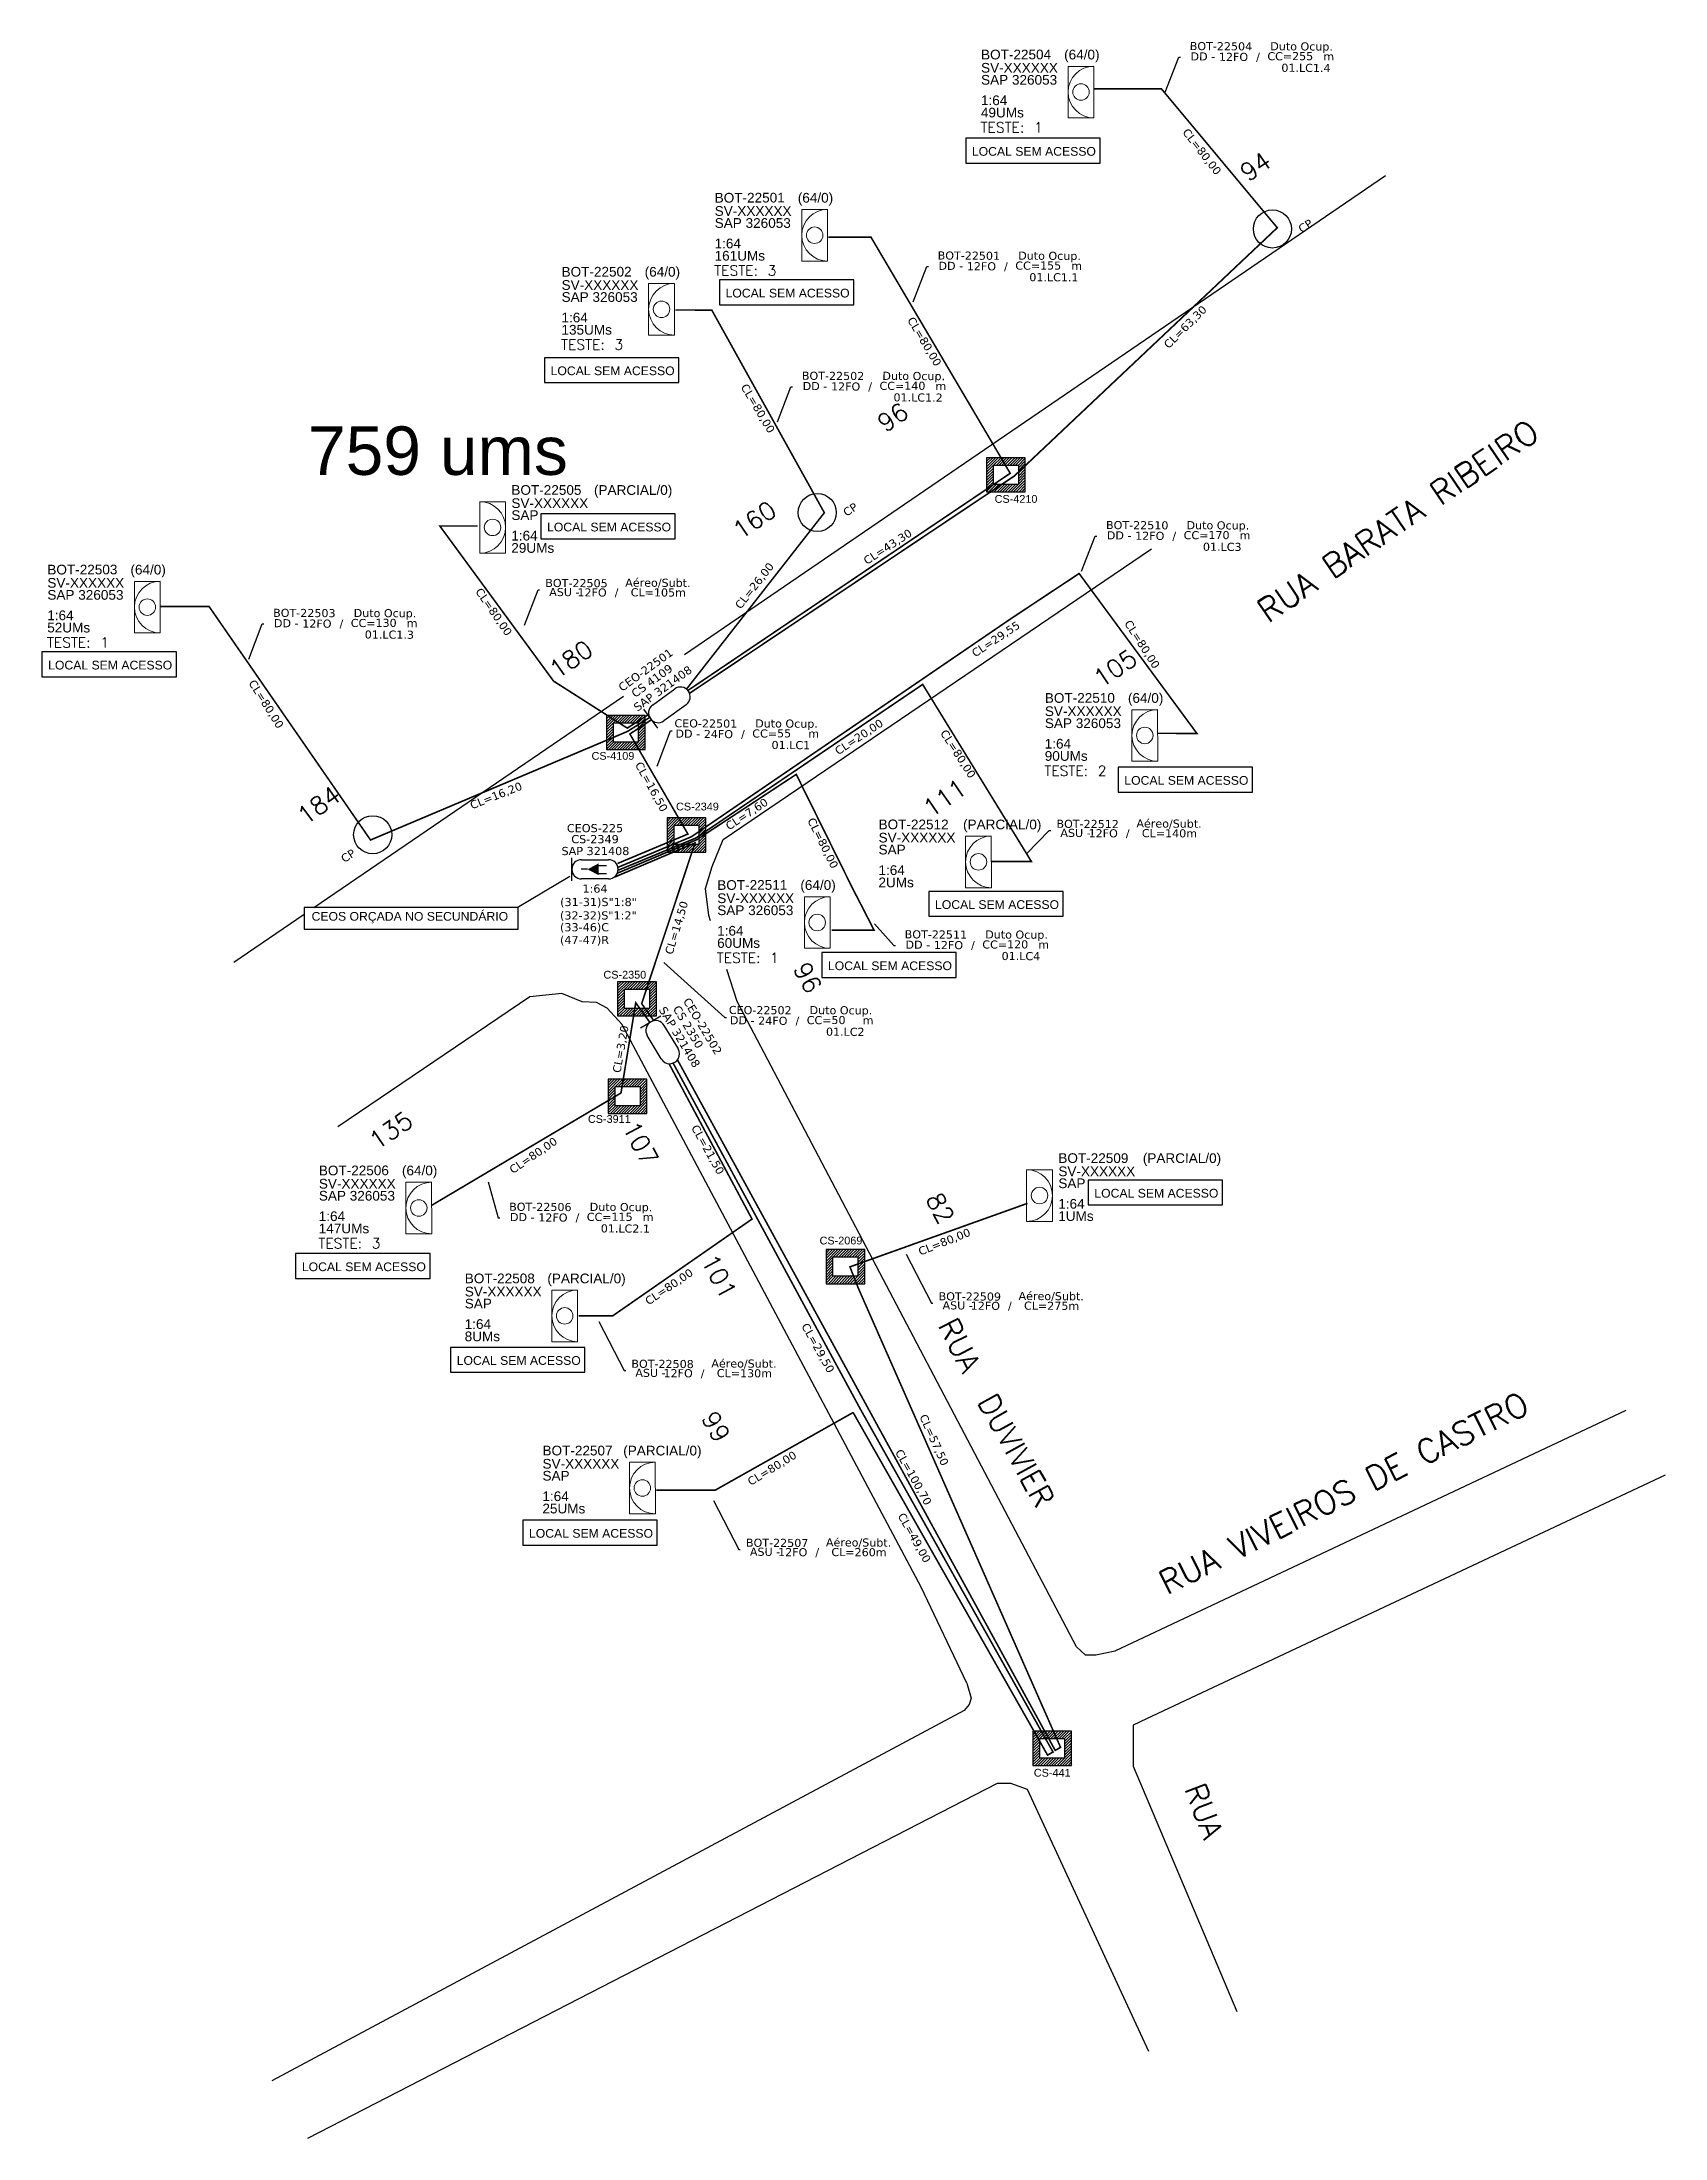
# Model space of a CAD drawing. Header units: millimetres. Extents: x 7977 to 668922, y 369 to 325104.
# Drawn here: x 488249 to 668922, y 91692 to 325104 of the extents above; entities outside this region: 1.
import ezdxf
from ezdxf.enums import TextEntityAlignment as Align

# ---------------------------------------------------------------- set-up
doc = ezdxf.new("R2010")
doc.units = ezdxf.units.MM
for name, color, linetype in [('10.1-Caixas Subterrâneas', 5, 'Continuous'), ('20.4-CEOS', 1, 'Continuous'), ('20.5-CEO', 1, 'Continuous'), ('CAP a instalar', 1, 'Continuous'), ('celulas gpon', 7, 'Continuous'), ('label_cabos', 7, 'Continuous'), ('Legenda', 1, 'Continuous'), ('Meio Fio', 7, 'Continuous'), ('ml', 1, 'Continuous'), ('MUB', 252, 'Continuous')]:
    doc.layers.add(name, color=color, linetype=linetype)
for name, color, linetype, lineweight in [("20.0-LEGENDA DOS CDO'S", 1, 'Continuous', 0), ('20.1-CDO_INTERIOR', 1, 'Continuous', 0), ('Segmento Logradouro', 238, 'Continuous', 0)]:
    doc.layers.add(name, color=color, linetype=linetype, lineweight=lineweight)
doc.layers.add('EXTRA', color=50, linetype='Continuous', plot=False)
doc.styles.add('ARIAL', font='arial.ttf')
doc.styles.add('DIGICADE', font='arial.ttf')
doc.styles.add('ROMANS', font='romans.shx')
doc.styles.add('siredit', font='verdana.ttf')
doc.styles.get("Standard").update_dxf_attribs({"font": 'arial.ttf'})
doc.dimstyles.get("Standard").update_dxf_attribs({"dimtxt": 0.18, "dimasz": 0.18, "dimexe": 0.18, "dimexo": 0.0625, "dimgap": 0.09, "dimtad": 0, "dimtih": 1, "dimtoh": 1, "dimdec": 4, "dimzin": 0, "dimdsep": 46, "dimtxsty": 'Standard', "dimcen": 0.09, "dimadec": 0, "dimazin": 0, "dimtfac": 1, "dimtdec": 4, "dimtofl": 0, "dimtmove": 0, "dimatfit": 3, "dimfxl": 0, "dimtolj": 1, "dimtzin": 0, "dimarcsym": 0})

msp = doc.modelspace()

# ---------------------------------------------------------------- texts
at = {"color": 3, "char_height": 972, "width": 47676.6, "attachment_point": 1, "style": 'ARIAL'}
for s, insert in [('LOCAL SEM ACESSO', (591763, 313401)), ('LOCAL SEM ACESSO', (564344, 297621)), ('LOCAL SEM ACESSO', (544871, 288969)), ('LOCAL SEM ACESSO', (544474, 271570)), ('LOCAL SEM ACESSO', (488941, 256197)), ('LOCAL SEM ACESSO', (608735, 243358)), ('LOCAL SEM ACESSO', (587659, 229531)), ('CEOS ORÇADA NO SECUNDÁRIO', (518264, 228221)), ('LOCAL SEM ACESSO', (575739, 222717)), ('LOCAL SEM ACESSO', (605395, 197390)), ('LOCAL SEM ACESSO', (517180, 189198)), ('LOCAL SEM ACESSO', (534419, 178763)), ('LOCAL SEM ACESSO', (542463, 159515))]:
    msp.add_mtext(s, dxfattribs=dict(at, insert=insert))
at = {"color": 0, "insert": (517858, 282289), "char_height": 5400, "width": 264870, "attachment_point": 1, "style": 'ARIAL'}
msp.add_mtext('759 ums', dxfattribs=at)
at = {"layer": '10.1-Caixas Subterrâneas', "color": 30, "style": 'ARIAL'}
for s, p in [('CS-4210', (594295, 273783)), ('CS-4109', (549426, 245171)), ('CS-2349', (558831, 239529)), ('CS-2350', (550751, 220804)), ('CS-3911', (549024, 204738)), ('CS-2069', (574807, 191202)), ('CS-441', (598659, 131939))]:
    msp.add_text(s, height=864, dxfattribs=at).set_placement(p)
at = {"layer": 'celulas gpon', "color": 7, "style": 'siredit'}
for s, rotation, p in [('CL=80,00', 307.82025, (615148, 315028)), ('CP', 33.38851, (628468, 303796)), ('CL=80,00', 300.76795, (584537, 294142)), ('CL=63,30', 44.95125, (613661, 290888)), ('CL=80,00', 300.76795, (565999, 286694)), ('CP', 33.38851, (577805, 272221)), ('CL=43,30', 32.97512, (580068, 266852)), ('CL=26,00', 51.92162, (566023, 261872)), ('CL=80,00', 304.48926, (536447, 263911)), ('CL=29,55', 33.43347, (592117, 256556)), ('CL=80,00', 302.74215, (608687, 260362)), ('CL=80,00', 302.22876, (511206, 253726)), ('CL=20,00', 33.43347, (576884, 245660)), ('CL=80,00', 302.74215, (588196, 248157)), ('CL=16,50', 298.87945, (554233, 244627)), ('CL=16,20', 21.66518, (536119, 239638)), ('CL=7,60', 33.43347, (564723, 237289)), ('CL=80,00', 296.4428, (573423, 238434)), ('CP', 33.38851, (521907, 233664)), ('CL=14,50', 73.31218, (558433, 223409)), ('CL=3,20', 80.14562, (552644, 210252)), ('CL=80,00', 34.30844, (540665, 199029)), ('CL=21,50', 299.30565, (560487, 204208)), ('CL=80,00', 21.69338, (586025, 189952)), ('CL=80,00', 34.30844, (555774, 184401)), ('CL=29,50', 299.30565, (572751, 182125)), ('CL=57,50', 294.12646, (585900, 172041)), ('CL=80,00', 31.52328, (567142, 164303)), ('CL=100,70', 299.30565, (583189, 168073)), ('CL=49,00', 299.30565, (583478, 160987))]:
    msp.add_text(s, height=900, rotation=rotation, dxfattribs=at).set_placement(p)
at = {"layer": 'MUB', "style": 'ROMANS'}
for s, rotation, p in [('94', 34.62284, (623334, 311242)), ('96', 33.92116, (582960, 283317)), ('160', 34.80686, (567556, 271876)), ('180', 34.77585, (547134, 256370)), ('105', 33.91305, (607711, 255365)), ('111', 34.97619, (588735, 240918)), ('184', 36.01306, (519074, 240116)), ('96', 298.24713, (573486, 220916)), ('135', 34.10411, (527087, 203908)), ('107', 297.99596, (554875, 202474)), ('82', 298.24713, (588236, 195247)), ('101', 297.99596, (563620, 187641)), ('99', 299.2064, (563273, 170907))]:
    msp.add_text(s, height=1982.3, rotation=rotation, dxfattribs=at).set_placement(p, align=Align.MIDDLE_CENTER)
at = {"layer": 'MUB', "color": 5, "style": 'ROMANS'}
for s, height, rotation, p in [('RUA BARATA RIBEIRO', 2643.01, 34.2535, (624723, 260318)), ('RUA', 2378.7, 296.71126, (587921, 182208)), ('DUVIVIER', 2378.7, 299.00337, (592323, 173693)), ('RUA VIVEIROS DE CASTRO', 2643.01, 26.72649, (613458, 152126)), ('RUA', 2378.7, 290.47292, (615406, 130609))]:
    msp.add_text(s, height=height, rotation=rotation, dxfattribs=at).set_placement(p)
at = {"layer": 'Segmento Logradouro', "color": 5, "linetype": 'Continuous', "insert": (7977, 369), "char_height": 3, "width": 56.81, "attachment_point": 1, "rotation": 345.75209}
msp.add_mtext('^I', dxfattribs=at)

# ---------------------------------------------------------------- blocks, each defined once
blk = doc.blocks.new('*X69')
at = {"color": 0, "linetype": 'Continuous'}
for p, q in [((-1.25, 0.34099), (-0.49099, 1.1)), ((-1.25, 0.517767), (-0.667767, 1.1)), ((-1.25, 0.694544), (-0.844544, 1.1)), ((-1.25, 0.87132), (-1.02132, 1.1)), ((-1.25, 1.048097), (-1.198097, 1.1)), ((-1.25, 0.164214), (-0.8035, 0.610714)), ((-1.25, -0.012563), (-0.8035, 0.433937)), ((-1.25, -0.18934), (-0.8035, 0.25716)), ((-1.25, -0.366117), (-0.8035, 0.080383)), ((-0.789214, 0.625), (-0.314214, 1.1)), ((-0.612437, 0.625), (-0.137437, 1.1)), ((-0.43566, 0.625), (0.03934, 1.1)), ((-0.258883, 0.625), (0.216117, 1.1)), ((-0.082107, 0.625), (0.392893, 1.1)), ((0.09467, 0.625), (0.56967, 1.1)), ((0.271447, 0.625), (0.746447, 1.1)), ((0.448223, 0.625), (0.923223, 1.1)), ((0.625, 0.625), (1.1, 1.1)), ((0.801777, 0.625), (1.25, 1.073223)), ((0.8035, 0.449947), (1.25, 0.896447)), ((0.8035, 0.27317), (1.25, 0.71967)), ((0.8035, 0.096393), (1.25, 0.542893)), ((0.8035, -0.080383), (1.25, 0.366117)), ((0.8035, -0.25716), (1.25, 0.18934)), ((0.8035, -0.433937), (1.25, 0.012563)), ((-1.25, -0.542893), (-0.8035, -0.096393)), ((-1.25, -0.71967), (-0.8035, -0.27317)), ((-1.25, -0.896447), (-0.8035, -0.449947)), ((-1.25, -1.073223), (-0.801777, -0.625)), ((-1.1, -1.1), (-0.625, -0.625)), ((-0.923223, -1.1), (-0.448223, -0.625)), ((-0.746447, -1.1), (-0.271447, -0.625)), ((-0.56967, -1.1), (-0.09467, -0.625)), ((-0.392893, -1.1), (0.082107, -0.625)), ((-0.216117, -1.1), (0.258883, -0.625)), ((-0.03934, -1.1), (0.43566, -0.625)), ((0.137437, -1.1), (0.612437, -0.625)), ((0.314214, -1.1), (0.789214, -0.625)), ((0.49099, -1.1), (1.25, -0.34099)), ((0.667767, -1.1), (1.25, -0.517767)), ((0.8035, -0.610714), (1.25, -0.164214)), ((0.844544, -1.1), (1.25, -0.694544)), ((1.02132, -1.1), (1.25, -0.87132)), ((1.198097, -1.1), (1.25, -1.048097))]:
    blk.add_line(p, q, dxfattribs=at)
blk = doc.blocks.new('MANHOLE_MQ')
at = {"color": 0, "linetype": 'Continuous'}
for p, q in [((0.00000623, 0.00000569), (-0.00000627, 0.00000569)), ((-0.00000627, 0.00000569), (-0.00000627, -0.00000531)), ((-0.00000404, 0.00000331), (0.00000399, 0.00000331)), ((-0.00000404, -0.00000294), (-0.00000404, 0.00000331)), ((0.00000399, 0.00000331), (0.00000399, -0.00000294)), ((0.00000623, -0.00000531), (0.00000623, 0.00000569)), ((-0.00000627, -0.00000531), (0.00000623, -0.00000531)), ((0.00000399, -0.00000294), (-0.00000404, -0.00000294)), ((0.00000399, -0.00000294), (0.00000399, -0.00000294))]:
    blk.add_line(p, q, dxfattribs=at)
at = {"color": 0, "linetype": 'Continuous', "xscale": 5e-06, "yscale": 5e-06, "zscale": 1e-05}
blk.add_blockref('*X69', (-0.00000002, 0.00000019), dxfattribs=at)
blk = doc.blocks.new('*U109')
at = {"layer": '20.5-CEO'}
for p, q in [((-1.56, 1.26), (1.8, 1.26)), ((1.8, -1.13), (-1.56, -1.13))]:
    blk.add_line(p, q, dxfattribs=at)
blk.add_lwpolyline([(-2.75, 1.51), (-2.75, -1.38)], dxfattribs=at)
for centre, start, end in [((-1.56, 0.07), 90, 270), ((1.8, 0.07), 270, 90)]:
    blk.add_arc(centre, 1.2, start, end, dxfattribs=at)
at = {"layer": '20.5-CEO', "color": 7, "style": 'siredit'}
for tag, p in [('FID', (0.11, 5.61)), ('LOCAL', (0.12, 4.23)), ('SAP', (0.12, 2.97)), ('FIBRAS_RESERVA', (0.12, -1.94))]:
    blk.add_attdef(tag, text='', height=1.01, dxfattribs=at).set_placement(p, align=Align.TOP_CENTER)
for tag, flags, p in [('ID_ATIVIDADE', 3, (0.11, -3.51)), ('FATOR', 1, (0.11, -4.82))]:
    blk.add_attdef(tag, text='', height=1.01, dxfattribs=dict(at, flags=flags)).set_placement(p, align=Align.TOP_CENTER)
at = {"layer": '20.5-CEO', "color": 7, "style": 'siredit', "flags": 3}
blk.add_attdef('QTDE', (-4.88, -7.06), '', height=1.01, dxfattribs=at)
blk = doc.blocks.new('*U110')
at = {"layer": '20.4-CEOS'}
for p, q in [((-4.54, 1.19), (-1.19, 1.19)), ((-1.19, -1.19), (-4.54, -1.19))]:
    blk.add_line(p, q, dxfattribs=at)
for points in [[(-5.73, -1.43), (-5.73, 1.44)], [(-3.79, 0), (-4.59, 0)], [(-2.47, 0.48), (-1.45, 0.48)], [(-2.47, -0.52), (-1.45, -0.52)]]:
    blk.add_lwpolyline(points, dxfattribs=at)
blk.add_lwpolyline([(-3.79, 0, 0, 1.47, 0), (-2.41, 0, 1.47, 1.47, 0)], format="xyseb", dxfattribs=at)
for centre, start, end in [((-4.54, 0), 90, 270), ((-1.19, 0), 270, 90)]:
    blk.add_arc(centre, 1.19, start, end, dxfattribs=at)
at = {"layer": '20.4-CEOS', "color": 7, "style": 'siredit'}
for tag, p in [('FID', (-2.86, 5.6)), ('LOCAL', (-2.86, 4.24)), ('SAP', (-2.81, 2.77)), ('RACIO_SPLITAGEM', (-2.86, -1.88))]:
    blk.add_attdef(tag, text='', height=1.01, dxfattribs=at).set_placement(p, align=Align.TOP_CENTER)
for tag, flags, p in [('ID_ATIVIDADE', 3, (-2.86, -3.58)), ('FATOR', 1, (-2.86, -4.89))]:
    blk.add_attdef(tag, text='', height=1.01, dxfattribs=dict(at, flags=flags)).set_placement(p, align=Align.TOP_CENTER)
at = {"layer": '20.4-CEOS', "color": 7, "style": 'siredit', "flags": 3}
blk.add_attdef('QTDE', (-4.97, -7.12), '', height=1.01, dxfattribs=at)
blk = doc.blocks.new('*U111')
at = {"layer": '20.4-CEOS', "color": 7, "style": 'siredit'}
for tag, p in [('FIBRAS_SPLITTER', (0, 0)), ('FIBRAS_TOP_C', (0, -4.13)), ('RESERVA_FINAIS', (0, -5.46))]:
    blk.add_attdef(tag, p, '', height=1.01, dxfattribs=at)
for tag, p, flags in [('ID_ATIVIDADE', (0, -6.77), 3), ('FATOR', (0, -8.09), 1), ('QTDE', (0, -9.4), 1), ('FID', (0, -10.71), 1)]:
    blk.add_attdef(tag, p, '', height=1.01, dxfattribs=dict(at, flags=flags))
blk = doc.blocks.new('*U112')
at = {"layer": '20.4-CEOS', "color": 7, "style": 'siredit'}
blk.add_attdef('FIBRAS_SPLITTER', (0, 0), '', height=1.01, dxfattribs=at)
for tag, p, flags in [('ID_ATIVIDADE', (0, -1.48), 3), ('FATOR', (0, -2.79), 1), ('QTDE', (0, -4.11), 1), ('FID', (0, -5.42), 1)]:
    blk.add_attdef(tag, p, '', height=1.01, dxfattribs=dict(at, flags=flags))
blk = doc.blocks.new('*U113')
at = {"layer": '20.5-CEO'}
for p, q in [((-1.56, 1.26), (1.8, 1.26)), ((1.8, -1.13), (-1.56, -1.13))]:
    blk.add_line(p, q, dxfattribs=at)
blk.add_lwpolyline([(-2.75, 1.51), (-2.75, -1.38)], dxfattribs=at)
for centre, start, end in [((-1.56, 0.07), 90, 270), ((1.8, 0.07), 270, 90)]:
    blk.add_arc(centre, 1.2, start, end, dxfattribs=at)
at = {"layer": '20.5-CEO', "color": 7, "style": 'siredit'}
for tag, p in [('FID', (0.11, 5.61)), ('LOCAL', (0.12, 4.23)), ('SAP', (0.12, 2.97)), ('FIBRAS_RESERVA', (0.12, -1.94))]:
    blk.add_attdef(tag, text='', height=1.01, dxfattribs=at).set_placement(p, align=Align.TOP_CENTER)
for tag, flags, p in [('ID_ATIVIDADE', 3, (0.11, -3.51)), ('FATOR', 1, (0.11, -4.82))]:
    blk.add_attdef(tag, text='', height=1.01, dxfattribs=dict(at, flags=flags)).set_placement(p, align=Align.TOP_CENTER)
at = {"layer": '20.5-CEO', "color": 7, "style": 'siredit', "flags": 3}
blk.add_attdef('QTDE', (-4.88, -7.06), '', height=1.01, dxfattribs=at)
blk = doc.blocks.new('Inst CDOI-64')
at = {"layer": '20.1-CDO_INTERIOR', "color": 1, "lineweight": 18}
blk.add_lwpolyline([(-2.12, -2.13), (-2.12, 2.12), (0, 2.12), (0.01, -2.13)], close=True, dxfattribs=at)
blk.add_circle((-1.06, 0), 0.68, dxfattribs=at)
blk.add_arc((0.01, 0), 2.13, 90.0276, 270.0276, dxfattribs=at)
at = {"layer": "20.0-LEGENDA DOS CDO'S", "style": 'ARIAL'}
for tag, p, rotation in [('FID', (-9.3, 2.69), 0.118), ('SURVEY', (-9.3, 1.6), 359.9724), ('SAP', (-9.3, 0.61), 359.9724), ('1:XX', (-9.31, -1.08), 359.9724), ('UMS', (-9.31, -2.09), 359.9724)]:
    blk.add_attdef(tag, p, '', height=0.8, rotation=rotation, dxfattribs=at)
at = {"layer": "20.0-LEGENDA DOS CDO'S"}
for tag, p, style, flags in [('ID_ATIVIDADE', (-9.3, 3.78), 'ARIAL', 3), ('FATOR', (-1.5, 3.78), 'ARIAL', 1), ('QTDE', (-9.18, -3.66), 'DIGICADE', 3)]:
    blk.add_attdef(tag, p, '', height=0.8, rotation=0.118, dxfattribs=dict(at, style=style, flags=flags))
at = {"layer": "20.0-LEGENDA DOS CDO'S", "style": 'ARIAL'}
blk.add_attdef('FIBRAS_UTILIZADAS', text='', height=0.8, rotation=359.9724, dxfattribs=at).set_placement((-0.99, 2.69), align=Align.CENTER)
blk = doc.blocks.new('Teste  FTTH')
at = {"color": 0, "lineweight": 0, "style": 'ROMANS'}
for tag, p in [('TESTE', (-2.302, -0.29)), ('QTDE', (0.212, -0.29))]:
    blk.add_attdef(tag, p, '', height=0.48, dxfattribs=at)
for tag, p, flags in [('FID', (-2.227, -1.253), 1), ('FATOR', (-2.227, -2.028), 3), ('ID_ATIVIDADE', (-2.227, -2.716), 3)]:
    blk.add_attdef(tag, p, '', height=0.48, dxfattribs=dict(at, flags=flags))
blk = doc.blocks.new('CDOI_CT_ESQ')
at = {"layer": '20.1-CDO_INTERIOR', "color": 0, "lineweight": 18}
blk.add_lwpolyline([(-2.12, -2.13), (-2.12, 2.12), (0, 2.12), (0.01, -2.13)], close=True, dxfattribs=at)
blk.add_circle((-1.06, 0), 0.68, dxfattribs=at)
blk.add_arc((0.01, 0), 2.13, 90.0276, 270.0276, dxfattribs=at)
at = {"layer": "20.0-LEGENDA DOS CDO'S", "color": 0, "style": 'ARIAL'}
for tag, p in [('CDO_N', (-9.3, 2.69)), ('SURVEY', (-9.3, 1.6)), ('SAP', (-9.3, 0.61)), ('1:XX', (-9.31, -1.08)), ('UMS', (-9.31, -2.09))]:
    blk.add_attdef(tag, p, '', height=0.68, rotation=359.9724, dxfattribs=at)
blk.add_attdef('FIBRAS_UTILIZADAS', text='', height=0.68, rotation=359.9724, dxfattribs=at).set_placement((-1.59, 2.69), align=Align.CENTER)
blk = doc.blocks.new('CDOI_CT_DRT')
at = {"layer": '20.1-CDO_INTERIOR', "color": 0, "lineweight": 18}
blk.add_lwpolyline([(2.13, -2.13), (2.13, 2.12), (0, 2.12), (0, -2.13)], close=True, dxfattribs=at)
blk.add_circle((1.06, 0), 0.68, dxfattribs=at)
blk.add_arc((0, 0), 2.13, 269.9724, 89.9724, dxfattribs=at)
at = {"layer": "20.0-LEGENDA DOS CDO'S", "color": 0, "style": 'ARIAL'}
for tag, p in [('CDO_N', (2.61, 2.69)), ('SURVEY', (2.61, 1.6)), ('SAP', (2.61, 0.61)), ('1:XX', (2.6, -1.08)), ('UMS', (2.6, -2.09))]:
    blk.add_attdef(tag, p, '', height=0.68, rotation=359.9724, dxfattribs=at)
blk.add_attdef('FIBRAS_UTILIZADAS', text='', height=0.68, rotation=359.9724, dxfattribs=at).set_placement((10.32, 2.69), align=Align.CENTER)
blk = doc.blocks.new('Inst CB DT OCUP CFOA-SM-DD-G-24')
at = {"layer": 'label_cabos', "color": 0, "style": 'siredit'}
for tag, flags, p in [('ID_ATIVIDADE', 3, (1.31, 2.67)), ('FATOR', 1, (11.56, 2.55))]:
    blk.add_attdef(tag, text='', height=1, rotation=359.69, dxfattribs=dict(at, flags=flags)).set_placement(p, align=Align.MIDDLE_CENTER)
for tag, p in [('TIPO_CABO', (1.11, 0)), ('DESTINO_CABO', (3.13, 1.26)), ('CABO', (4.69, -0.05)), ('/', (7.71, -0.05)), ('LANCE', (10.41, 0.02)), ('TIPO_CABO', (13.11, 1.24)), ('UND', (16.46, 0)), ('FID', (13.65, -1.41))]:
    blk.add_attdef(tag, text='', height=1, rotation=359.69, dxfattribs=at).set_placement(p, align=Align.MIDDLE_CENTER)
blk.add_attdef('QTDE', (11.93, -0.45), '', height=1, rotation=359.69, dxfattribs=at)
blk = doc.blocks.new('Inst CB DT OCUP CFOA-SM-DD-S-12')
at = {"layer": 'label_cabos', "color": 0, "style": 'siredit'}
for tag, flags, p in [('ID_ATIVIDADE', 3, (1.31, 2.67)), ('FATOR', 1, (11.56, 2.55))]:
    blk.add_attdef(tag, text='', height=1, rotation=359.69, dxfattribs=dict(at, flags=flags)).set_placement(p, align=Align.MIDDLE_CENTER)
for tag, p in [('TIPO_CABO', (1.11, 0)), ('DESTINO_CABO', (3.13, 1.26)), ('CABO', (4.69, -0.05)), ('/', (7.71, -0.05)), ('LANCE', (10.41, 0.02)), ('TIPO_CABO', (13.11, 1.24)), ('UND', (16.46, 0)), ('FID', (13.65, -1.41))]:
    blk.add_attdef(tag, text='', height=1, rotation=359.69, dxfattribs=at).set_placement(p, align=Align.MIDDLE_CENTER)
blk.add_attdef('QTDE', (11.93, -0.45), '', height=1, rotation=359.69, dxfattribs=at)
blk = doc.blocks.new('LEGENDA DOS CABOS')
at = {"layer": 'EXTRA', "color": 0, "style": 'siredit'}
for tag, p in [('ID', (4.6, 0.97)), ('XX', (9.03, 0.97))]:
    blk.add_attdef(tag, text='', height=0.48, rotation=359.69, dxfattribs=at).set_placement(p, align=Align.MIDDLE_CENTER)
at = {"layer": 'Legenda', "color": 0, "style": 'siredit'}
for tag, p in [('TIPO_CABO', (1.31, 0)), ('CABO', (4.69, -0.05)), ('/', (6.81, -0.05)), ('METROS', (10.03, -0.05))]:
    blk.add_attdef(tag, text='', height=0.8, rotation=359.69, dxfattribs=at).set_placement(p, align=Align.MIDDLE_CENTER)

# ---------------------------------------------------------------- linework, layer by layer
at = {"layer": 'CAP a instalar', "ltscale": 5, "const_width": 180}
for points in [[(622320, 301167), (625756, 304412), (612874, 319865), (605368, 319870)], [(560149, 252883), (596027, 277069), (580524, 303372), (575794, 303368)], [(560313, 252558), (596483, 276768), (622320, 301167)], [(559991, 253031), (575339, 272678), (562809, 295248), (558751, 295253)], [(552369, 233195), (560546, 236599), (596083, 260864), (603699, 265911), (616803, 248109), (612487, 248113)], [(555852, 249852), (553429, 248326), (524824, 236237), (506853, 262237), (501474, 262251)], [(552321, 233622), (560151, 236900), (553692, 248041), (556089, 249627)], [(552249, 232519), (561159, 236279), (572213, 243544), (578895, 230022)], [(552016, 232114), (560946, 235909), (555004, 218015), (556321, 216165)], [(578855, 230143), (580873, 226201), (576139, 226201)], [(555880, 215978), (554348, 218110), (552705, 208065), (531596, 195535)]]:
    msp.add_lwpolyline(points, dxfattribs=at)
at = {"layer": 'CAP a instalar', "color": 8, "ltscale": 5, "const_width": 180}
for points in [[(555657, 250137), (553404, 248694), (545199, 253930), (532540, 271199), (536759, 271199)], [(552413, 232877), (561026, 236448), (586287, 253560), (598382, 233850), (593926, 233839)], [(558063, 211308), (567290, 194024), (551796, 183259), (547977, 183259)], [(558505, 211395), (579317, 172920)], [(558985, 211764), (601036, 134865), (601632, 135201), (579108, 186359), (578189, 188706), (597956, 195777)], [(579317, 172920), (600797, 134679), (600187, 134336), (578544, 172485)], [(578544, 172485), (563213, 163851), (556649, 163851)]]:
    msp.add_lwpolyline(points, dxfattribs=at)
at = {"layer": 'Meio Fio', "color": 3}
for points in [[(606040, 314378), (591072, 314378), (591072, 311612), (606040, 311612)], [(578621, 298597), (563653, 298597), (563653, 295831), (578621, 295831)], [(559148, 289945), (544180, 289945), (544180, 287179), (559148, 287179)], [(558751, 272547), (543782, 272547), (543782, 269781), (558751, 269781)], [(503217, 257173), (488249, 257173), (488249, 254407), (503217, 254407)], [(623012, 244334), (608044, 244334), (608044, 241568), (623012, 241568)], [(601935, 230507), (586967, 230507), (586967, 227741), (601935, 227741)], [(541275, 228710), (517427, 228710), (517427, 226325), (541275, 226325)], [(590015, 223693), (575047, 223693), (575047, 220927), (590015, 220927)], [(619671, 198366), (604703, 198366), (604703, 195601), (619671, 195601)], [(531456, 190174), (516488, 190174), (516488, 187408), (531456, 187408)], [(548696, 179739), (533727, 179739), (533727, 176973), (548696, 176973)], [(556740, 160491), (541771, 160491), (541771, 157726), (556740, 157726)]]:
    msp.add_lwpolyline(points, close=True, dxfattribs=at)
msp.add_lwpolyline([(541142, 228710), (547016, 232204)], dxfattribs=at)
at = {"layer": 'ml', "color": 5}
for centre in [(625216, 304275), (574553, 272701), (525065, 236822)]:
    msp.add_circle(centre, 2121, dxfattribs=at)
at = {"layer": 'MUB'}
for points in [[(559778, 256902), (637813, 310218)], [(562671, 227218), (562468, 227827), (562111, 230840), (562851, 233285), (564080, 236284), (611751, 268654)], [(518516, 228710), (553001, 252271)], [(509626, 222636), (517427, 227966)], [(603412, 146388), (565653, 218259), (564468, 221819)], [(591200, 142356), (586136, 153030), (552808, 215722), (551156, 217493), (549966, 218153), (548394, 218206), (546134, 219144), (542540, 218761), (521194, 204307)], [(603412, 146388), (604371, 145517), (605545, 145517), (607697, 145941), (664608, 172755)], [(668922, 165505), (611208, 138358), (609724, 137660), (609724, 135519), (609724, 133098), (621245, 105790)], [(591200, 142356), (591685, 140678), (591455, 139965), (590895, 139302), (513830, 98061)], [(517839, 91692), (594602, 131208), (596076, 131208), (597902, 130558), (611421, 101378)]]:
    msp.add_lwpolyline(points, dxfattribs=at)

# ---------------------------------------------------------------- block references
at = {"color": 0, "lineweight": 0}
ref = msp.add_blockref('Inst CB DT OCUP CFOA-SM-DD-S-12', (616667, 323489), dxfattribs=dict(at, xscale=900, yscale=900, zscale=900))
ref.add_attrib('DESTINO_CABO', 'BOT-22504', dxfattribs={"layer": 'label_cabos', "color": 0, "height": 900, "rotation": 359.69001, "style": 'siredit'}).set_placement((619486, 324625), align=Align.MIDDLE_CENTER)
ref.add_attrib('TIPO_CABO', 'Duto Ocup.', dxfattribs={"layer": 'label_cabos', "color": 0, "height": 900, "rotation": 359.69001, "style": 'siredit'}).set_placement((628465, 324609), align=Align.MIDDLE_CENTER)
ref.add_attrib('/', '/', dxfattribs={"layer": 'label_cabos', "color": 0, "height": 900, "rotation": 359.69001, "style": 'siredit'}).set_placement((623610, 323442), align=Align.MIDDLE_CENTER)
ref.add_attrib('FID', '01.LC1.4', dxfattribs={"layer": 'label_cabos', "color": 0, "height": 900, "rotation": 359.69001, "style": 'siredit'}).set_placement((628950, 322216), align=Align.MIDDLE_CENTER)
ref.add_attrib('LANCE', 'CC=', dxfattribs={"layer": 'label_cabos', "color": 0, "height": 900, "rotation": 359.69001, "style": 'siredit'}).set_placement((626036, 323508), align=Align.MIDDLE_CENTER)
ref.add_attrib('UND', 'm', dxfattribs={"layer": 'label_cabos', "color": 0, "height": 900, "rotation": 359.69001, "style": 'siredit'}).set_placement((631485, 323490), align=Align.MIDDLE_CENTER)
ref.add_attrib('CABO', '12FO', dxfattribs={"layer": 'label_cabos', "color": 0, "height": 900, "rotation": 359.69001, "style": 'siredit'}).set_placement((620885, 323442), align=Align.MIDDLE_CENTER)
ref.add_attrib('TIPO_CABO', 'DD - ', dxfattribs={"layer": 'label_cabos', "color": 0, "height": 900, "rotation": 359.69001, "style": 'siredit'}).set_placement((617668, 323485), align=Align.MIDDLE_CENTER)
ref.add_attrib('QTDE', '255', (627404, 323080), dxfattribs={"layer": 'label_cabos', "color": 0, "height": 900, "rotation": 359.69001, "style": 'siredit'})
at = {"color": 0, "lineweight": 0, "xscale": 1350, "yscale": 1350, "zscale": 1350}
for p, values in [((605339, 319522), {'FIBRAS_UTILIZADAS': '(64/0)', 'SURVEY': 'SV-XXXXXX', 'SAP': 'SAP 326053', '1:XX': '1:64', 'UMS': '49UMs', 'FID': 'BOT-22504'}), ((575691, 303579), {'FIBRAS_UTILIZADAS': '(64/0)', 'SURVEY': 'SV-XXXXXX', 'SAP': 'SAP 326053', '1:XX': '1:64', 'UMS': '161UMs', 'FID': 'BOT-22501'}), ((558647, 295335), {'FIBRAS_UTILIZADAS': '(64/0)', 'SURVEY': 'SV-XXXXXX', 'SAP': 'SAP 326053', '1:XX': '1:64', 'UMS': '135UMs', 'FID': 'BOT-22502'}), ((501408, 262170), {'FIBRAS_UTILIZADAS': '(64/0)', 'SURVEY': 'SV-XXXXXX', 'SAP': 'SAP 326053', '1:XX': '1:64', 'UMS': '52UMs', 'FID': 'BOT-22503'}), ((612441, 247878), {'FIBRAS_UTILIZADAS': '(64/0)', 'SURVEY': 'SV-XXXXXX', 'SAP': 'SAP 326053', '1:XX': '1:64', 'UMS': '90UMs', 'FID': 'BOT-22510'}), ((575976, 227050), {'FIBRAS_UTILIZADAS': '(64/0)', 'SURVEY': 'SV-XXXXXX', 'SAP': 'SAP 326053', '1:XX': '1:64', 'UMS': '60UMs', 'FID': 'BOT-22511'}), ((531628, 195262), {'FIBRAS_UTILIZADAS': '(64/0)', 'SURVEY': 'SV-XXXXXX', 'SAP': 'SAP 326053', '1:XX': '1:64', 'UMS': '147UMs', 'FID': 'BOT-22506'})]:
    msp.add_blockref('Inst CDOI-64', p, dxfattribs=at).add_auto_attribs(values)
at = {"color": 0, "lineweight": 0}
ref = msp.add_blockref('Inst CB DT OCUP CFOA-SM-DD-S-12', (588609, 300172), dxfattribs=dict(at, xscale=900, yscale=900, zscale=900))
ref.add_attrib('DESTINO_CABO', 'BOT-22501', dxfattribs={"layer": 'label_cabos', "color": 0, "height": 900, "rotation": 359.69001, "style": 'siredit'}).set_placement((591427, 301308), align=Align.MIDDLE_CENTER)
ref.add_attrib('TIPO_CABO', 'Duto Ocup.', dxfattribs={"layer": 'label_cabos', "color": 0, "height": 900, "rotation": 359.69001, "style": 'siredit'}).set_placement((600407, 301293), align=Align.MIDDLE_CENTER)
ref.add_attrib('/', '/', dxfattribs={"layer": 'label_cabos', "color": 0, "height": 900, "rotation": 359.69001, "style": 'siredit'}).set_placement((595552, 300125), align=Align.MIDDLE_CENTER)
ref.add_attrib('FID', '01.LC1.1', dxfattribs={"layer": 'label_cabos', "color": 0, "height": 900, "rotation": 359.69001, "style": 'siredit'}).set_placement((600892, 298899), align=Align.MIDDLE_CENTER)
ref.add_attrib('LANCE', 'CC=', dxfattribs={"layer": 'label_cabos', "color": 0, "height": 900, "rotation": 359.69001, "style": 'siredit'}).set_placement((597978, 300192), align=Align.MIDDLE_CENTER)
ref.add_attrib('UND', 'm', dxfattribs={"layer": 'label_cabos', "color": 0, "height": 900, "rotation": 359.69001, "style": 'siredit'}).set_placement((603427, 300174), align=Align.MIDDLE_CENTER)
ref.add_attrib('CABO', '12FO', dxfattribs={"layer": 'label_cabos', "color": 0, "height": 900, "rotation": 359.69001, "style": 'siredit'}).set_placement((592826, 300125), align=Align.MIDDLE_CENTER)
ref.add_attrib('TIPO_CABO', 'DD - ', dxfattribs={"layer": 'label_cabos', "color": 0, "height": 900, "rotation": 359.69001, "style": 'siredit'}).set_placement((589610, 300168), align=Align.MIDDLE_CENTER)
ref.add_attrib('QTDE', '155', (599345, 299763), dxfattribs={"layer": 'label_cabos', "color": 0, "height": 900, "rotation": 359.69001, "style": 'siredit'})
ref = msp.add_blockref('Inst CB DT OCUP CFOA-SM-DD-S-12', (573493, 286785), dxfattribs=dict(at, xscale=900, yscale=900, zscale=900))
ref.add_attrib('DESTINO_CABO', 'BOT-22502', dxfattribs={"layer": 'label_cabos', "color": 0, "height": 900, "rotation": 359.69001, "style": 'siredit'}).set_placement((576311, 287921), align=Align.MIDDLE_CENTER)
ref.add_attrib('TIPO_CABO', 'Duto Ocup.', dxfattribs={"layer": 'label_cabos', "color": 0, "height": 900, "rotation": 359.69001, "style": 'siredit'}).set_placement((585290, 287906), align=Align.MIDDLE_CENTER)
ref.add_attrib('/', '/', dxfattribs={"layer": 'label_cabos', "color": 0, "height": 900, "rotation": 359.69001, "style": 'siredit'}).set_placement((580435, 286738), align=Align.MIDDLE_CENTER)
ref.add_attrib('FID', '01.LC1.2', dxfattribs={"layer": 'label_cabos', "color": 0, "height": 900, "rotation": 359.69001, "style": 'siredit'}).set_placement((585776, 285512), align=Align.MIDDLE_CENTER)
ref.add_attrib('LANCE', 'CC=', dxfattribs={"layer": 'label_cabos', "color": 0, "height": 900, "rotation": 359.69001, "style": 'siredit'}).set_placement((582861, 286805), align=Align.MIDDLE_CENTER)
ref.add_attrib('UND', 'm', dxfattribs={"layer": 'label_cabos', "color": 0, "height": 900, "rotation": 359.69001, "style": 'siredit'}).set_placement((588310, 286787), align=Align.MIDDLE_CENTER)
ref.add_attrib('CABO', '12FO', dxfattribs={"layer": 'label_cabos', "color": 0, "height": 900, "rotation": 359.69001, "style": 'siredit'}).set_placement((577710, 286738), align=Align.MIDDLE_CENTER)
ref.add_attrib('TIPO_CABO', 'DD - ', dxfattribs={"layer": 'label_cabos', "color": 0, "height": 900, "rotation": 359.69001, "style": 'siredit'}).set_placement((574494, 286781), align=Align.MIDDLE_CENTER)
ref.add_attrib('QTDE', '140', (584229, 286376), dxfattribs={"layer": 'label_cabos', "color": 0, "height": 900, "rotation": 359.69001, "style": 'siredit'})
ref = msp.add_blockref('Inst CB DT OCUP CFOA-SM-DD-S-12', (607348, 270157), dxfattribs=dict(at, xscale=900, yscale=900, zscale=900))
ref.add_attrib('DESTINO_CABO', 'BOT-22510', dxfattribs={"layer": 'label_cabos', "color": 0, "height": 900, "rotation": 359.69001, "style": 'siredit'}).set_placement((610167, 271293), align=Align.MIDDLE_CENTER)
ref.add_attrib('TIPO_CABO', 'Duto Ocup.', dxfattribs={"layer": 'label_cabos', "color": 0, "height": 900, "rotation": 359.69001, "style": 'siredit'}).set_placement((619146, 271277), align=Align.MIDDLE_CENTER)
ref.add_attrib('/', '/', dxfattribs={"layer": 'label_cabos', "color": 0, "height": 900, "rotation": 359.69001, "style": 'siredit'}).set_placement((614291, 270110), align=Align.MIDDLE_CENTER)
ref.add_attrib('FID', '01.LC3', dxfattribs={"layer": 'label_cabos', "color": 0, "height": 900, "rotation": 359.69001, "style": 'siredit'}).set_placement((619631, 268884), align=Align.MIDDLE_CENTER)
ref.add_attrib('LANCE', 'CC=', dxfattribs={"layer": 'label_cabos', "color": 0, "height": 900, "rotation": 359.69001, "style": 'siredit'}).set_placement((616717, 270176), align=Align.MIDDLE_CENTER)
ref.add_attrib('UND', 'm', dxfattribs={"layer": 'label_cabos', "color": 0, "height": 900, "rotation": 359.69001, "style": 'siredit'}).set_placement((622166, 270158), align=Align.MIDDLE_CENTER)
ref.add_attrib('CABO', '12FO', dxfattribs={"layer": 'label_cabos', "color": 0, "height": 900, "rotation": 359.69001, "style": 'siredit'}).set_placement((611566, 270110), align=Align.MIDDLE_CENTER)
ref.add_attrib('TIPO_CABO', 'DD - ', dxfattribs={"layer": 'label_cabos', "color": 0, "height": 900, "rotation": 359.69001, "style": 'siredit'}).set_placement((608349, 270153), align=Align.MIDDLE_CENTER)
ref.add_attrib('QTDE', '170', (618085, 269748), dxfattribs={"layer": 'label_cabos', "color": 0, "height": 900, "rotation": 359.69001, "style": 'siredit'})
ref = msp.add_blockref('Inst CB DT OCUP CFOA-SM-DD-S-12', (514639, 260380), dxfattribs=dict(at, xscale=900, yscale=900, zscale=900))
ref.add_attrib('DESTINO_CABO', 'BOT-22503', dxfattribs={"layer": 'label_cabos', "color": 0, "height": 900, "rotation": 359.69001, "style": 'siredit'}).set_placement((517457, 261516), align=Align.MIDDLE_CENTER)
ref.add_attrib('TIPO_CABO', 'Duto Ocup.', dxfattribs={"layer": 'label_cabos', "color": 0, "height": 900, "rotation": 359.69001, "style": 'siredit'}).set_placement((526436, 261500), align=Align.MIDDLE_CENTER)
ref.add_attrib('/', '/', dxfattribs={"layer": 'label_cabos', "color": 0, "height": 900, "rotation": 359.69001, "style": 'siredit'}).set_placement((521581, 260333), align=Align.MIDDLE_CENTER)
ref.add_attrib('FID', '01.LC1.3', dxfattribs={"layer": 'label_cabos', "color": 0, "height": 900, "rotation": 359.69001, "style": 'siredit'}).set_placement((526921, 259107), align=Align.MIDDLE_CENTER)
ref.add_attrib('LANCE', 'CC=', dxfattribs={"layer": 'label_cabos', "color": 0, "height": 900, "rotation": 359.69001, "style": 'siredit'}).set_placement((524007, 260399), align=Align.MIDDLE_CENTER)
ref.add_attrib('UND', 'm', dxfattribs={"layer": 'label_cabos', "color": 0, "height": 900, "rotation": 359.69001, "style": 'siredit'}).set_placement((529456, 260382), align=Align.MIDDLE_CENTER)
ref.add_attrib('CABO', '12FO', dxfattribs={"layer": 'label_cabos', "color": 0, "height": 900, "rotation": 359.69001, "style": 'siredit'}).set_placement((518856, 260333), align=Align.MIDDLE_CENTER)
ref.add_attrib('TIPO_CABO', 'DD - ', dxfattribs={"layer": 'label_cabos', "color": 0, "height": 900, "rotation": 359.69001, "style": 'siredit'}).set_placement((515640, 260376), align=Align.MIDDLE_CENTER)
ref.add_attrib('QTDE', '130', (525375, 259971), dxfattribs={"layer": 'label_cabos', "color": 0, "height": 900, "rotation": 359.69001, "style": 'siredit'})
ref = msp.add_blockref('Inst CB DT OCUP CFOA-SM-DD-G-24', (559332, 248079), dxfattribs=dict(at, xscale=900, yscale=900, zscale=900))
ref.add_attrib('DESTINO_CABO', 'CEO-22501', dxfattribs={"layer": 'label_cabos', "color": 0, "height": 900, "rotation": 359.69001, "style": 'siredit'}).set_placement((562150, 249216), align=Align.MIDDLE_CENTER)
ref.add_attrib('TIPO_CABO', 'Duto Ocup.', dxfattribs={"layer": 'label_cabos', "color": 0, "height": 900, "rotation": 359.69001, "style": 'siredit'}).set_placement((571129, 249200), align=Align.MIDDLE_CENTER)
ref.add_attrib('/', '/', dxfattribs={"layer": 'label_cabos', "color": 0, "height": 900, "rotation": 359.69001, "style": 'siredit'}).set_placement((566275, 248033), align=Align.MIDDLE_CENTER)
ref.add_attrib('FID', '01.LC1', dxfattribs={"layer": 'label_cabos', "color": 0, "height": 900, "rotation": 359.69001, "style": 'siredit'}).set_placement((571615, 246807), align=Align.MIDDLE_CENTER)
ref.add_attrib('LANCE', 'CC=', dxfattribs={"layer": 'label_cabos', "color": 0, "height": 900, "rotation": 359.69001, "style": 'siredit'}).set_placement((568700, 248099), align=Align.MIDDLE_CENTER)
ref.add_attrib('UND', 'm', dxfattribs={"layer": 'label_cabos', "color": 0, "height": 900, "rotation": 359.69001, "style": 'siredit'}).set_placement((574150, 248081), align=Align.MIDDLE_CENTER)
ref.add_attrib('CABO', '24FO', dxfattribs={"layer": 'label_cabos', "color": 0, "height": 900, "rotation": 359.69001, "style": 'siredit'}).set_placement((563549, 248033), align=Align.MIDDLE_CENTER)
ref.add_attrib('TIPO_CABO', 'DD - ', dxfattribs={"layer": 'label_cabos', "color": 0, "height": 900, "rotation": 359.69001, "style": 'siredit'}).set_placement((560333, 248075), align=Align.MIDDLE_CENTER)
ref.add_attrib('QTDE', '55', (570068, 247670), dxfattribs={"layer": 'label_cabos', "color": 0, "height": 900, "rotation": 359.69001, "style": 'siredit'})
ref = msp.add_blockref('Inst CB DT OCUP CFOA-SM-DD-S-12', (584938, 224582), dxfattribs=dict(at, xscale=900, yscale=900, zscale=900))
ref.add_attrib('DESTINO_CABO', 'BOT-22511', dxfattribs={"layer": 'EXTRA', "color": 0, "height": 900, "rotation": 359.69001, "style": 'siredit'}).set_placement((587756, 225719), align=Align.MIDDLE_CENTER)
ref.add_attrib('TIPO_CABO', 'Duto Ocup.', dxfattribs={"layer": 'label_cabos', "color": 0, "height": 900, "rotation": 359.69001, "style": 'siredit'}).set_placement((596735, 225703), align=Align.MIDDLE_CENTER)
ref.add_attrib('/', '/', dxfattribs={"layer": 'label_cabos', "color": 0, "height": 900, "rotation": 359.69001, "style": 'siredit'}).set_placement((591880, 224536), align=Align.MIDDLE_CENTER)
ref.add_attrib('FID', '01.LC4', dxfattribs={"layer": 'label_cabos', "color": 0, "height": 900, "rotation": 359.69001, "style": 'siredit'}).set_placement((597221, 223310), align=Align.MIDDLE_CENTER)
ref.add_attrib('LANCE', 'CC=', dxfattribs={"layer": 'label_cabos', "color": 0, "height": 900, "rotation": 359.69001, "style": 'siredit'}).set_placement((594306, 224602), align=Align.MIDDLE_CENTER)
ref.add_attrib('UND', 'm', dxfattribs={"layer": 'label_cabos', "color": 0, "height": 900, "rotation": 359.69001, "style": 'siredit'}).set_placement((599755, 224584), align=Align.MIDDLE_CENTER)
ref.add_attrib('CABO', '12FO', dxfattribs={"layer": 'label_cabos', "color": 0, "height": 900, "rotation": 359.69001, "style": 'siredit'}).set_placement((589155, 224536), align=Align.MIDDLE_CENTER)
ref.add_attrib('TIPO_CABO', 'DD - ', dxfattribs={"layer": 'label_cabos', "color": 0, "height": 900, "rotation": 359.69001, "style": 'siredit'}).set_placement((585939, 224578), align=Align.MIDDLE_CENTER)
ref.add_attrib('QTDE', '120', (595674, 224173), dxfattribs={"layer": 'label_cabos', "color": 0, "height": 900, "rotation": 359.69001, "style": 'siredit'})
ref = msp.add_blockref('Inst CB DT OCUP CFOA-SM-DD-G-24', (565390, 216157), dxfattribs=dict(at, xscale=900, yscale=900, zscale=900))
ref.add_attrib('DESTINO_CABO', 'CEO-22502', dxfattribs={"layer": 'label_cabos', "color": 0, "height": 900, "rotation": 359.69001, "style": 'siredit'}).set_placement((568208, 217293), align=Align.MIDDLE_CENTER)
ref.add_attrib('TIPO_CABO', 'Duto Ocup.', dxfattribs={"layer": 'label_cabos', "color": 0, "height": 900, "rotation": 359.69001, "style": 'siredit'}).set_placement((577187, 217277), align=Align.MIDDLE_CENTER)
ref.add_attrib('/', '/', dxfattribs={"layer": 'label_cabos', "color": 0, "height": 900, "rotation": 359.69001, "style": 'siredit'}).set_placement((572332, 216110), align=Align.MIDDLE_CENTER)
ref.add_attrib('FID', '01.LC2', dxfattribs={"layer": 'label_cabos', "color": 0, "height": 900, "rotation": 359.69001, "style": 'siredit'}).set_placement((577673, 214884), align=Align.MIDDLE_CENTER)
ref.add_attrib('LANCE', 'CC=', dxfattribs={"layer": 'label_cabos', "color": 0, "height": 900, "rotation": 359.69001, "style": 'siredit'}).set_placement((574758, 216176), align=Align.MIDDLE_CENTER)
ref.add_attrib('UND', 'm', dxfattribs={"layer": 'label_cabos', "color": 0, "height": 900, "rotation": 359.69001, "style": 'siredit'}).set_placement((580207, 216158), align=Align.MIDDLE_CENTER)
ref.add_attrib('CABO', '24FO', dxfattribs={"layer": 'label_cabos', "color": 0, "height": 900, "rotation": 359.69001, "style": 'siredit'}).set_placement((569607, 216110), align=Align.MIDDLE_CENTER)
ref.add_attrib('TIPO_CABO', 'DD - ', dxfattribs={"layer": 'label_cabos', "color": 0, "height": 900, "rotation": 359.69001, "style": 'siredit'}).set_placement((566391, 216153), align=Align.MIDDLE_CENTER)
ref.add_attrib('QTDE', '50', (576126, 215748), dxfattribs={"layer": 'label_cabos', "color": 0, "height": 900, "rotation": 359.69001, "style": 'siredit'})
ref = msp.add_blockref('Inst CB DT OCUP CFOA-SM-DD-S-12', (540910, 194247), dxfattribs=dict(at, xscale=900, yscale=900, zscale=900))
ref.add_attrib('DESTINO_CABO', 'BOT-22506', dxfattribs={"layer": 'label_cabos', "color": 0, "height": 900, "rotation": 359.69001, "style": 'siredit'}).set_placement((543728, 195383), align=Align.MIDDLE_CENTER)
ref.add_attrib('TIPO_CABO', 'Duto Ocup.', dxfattribs={"layer": 'label_cabos', "color": 0, "height": 900, "rotation": 359.69001, "style": 'siredit'}).set_placement((552707, 195367), align=Align.MIDDLE_CENTER)
ref.add_attrib('/', '/', dxfattribs={"layer": 'label_cabos', "color": 0, "height": 900, "rotation": 359.69001, "style": 'siredit'}).set_placement((547852, 194200), align=Align.MIDDLE_CENTER)
ref.add_attrib('FID', '01.LC2.1', dxfattribs={"layer": 'label_cabos', "color": 0, "height": 900, "rotation": 359.69001, "style": 'siredit'}).set_placement((553192, 192974), align=Align.MIDDLE_CENTER)
ref.add_attrib('LANCE', 'CC=', dxfattribs={"layer": 'label_cabos', "color": 0, "height": 900, "rotation": 359.69001, "style": 'siredit'}).set_placement((550278, 194266), align=Align.MIDDLE_CENTER)
ref.add_attrib('UND', 'm', dxfattribs={"layer": 'label_cabos', "color": 0, "height": 900, "rotation": 359.69001, "style": 'siredit'}).set_placement((555727, 194248), align=Align.MIDDLE_CENTER)
ref.add_attrib('CABO', '12FO', dxfattribs={"layer": 'label_cabos', "color": 0, "height": 900, "rotation": 359.69001, "style": 'siredit'}).set_placement((545127, 194200), align=Align.MIDDLE_CENTER)
ref.add_attrib('TIPO_CABO', 'DD - ', dxfattribs={"layer": 'label_cabos', "color": 0, "height": 900, "rotation": 359.69001, "style": 'siredit'}).set_placement((541911, 194243), align=Align.MIDDLE_CENTER)
ref.add_attrib('QTDE', '115', (551646, 193838), dxfattribs={"layer": 'label_cabos', "color": 0, "height": 900, "rotation": 359.69001, "style": 'siredit'})
at = {"layer": '10.1-Caixas Subterrâneas', "color": 30, "xscale": 345370558.6560507, "yscale": 345370558.6560507, "zscale": 345370558.6560507}
for p, rotation in [((595543, 276973), 180.0000000000629), ((553238, 248279), 180.0000000000629), ((559990, 236861), 180.0000000000629), ((554485, 218626), 180.0000000000629), ((553432, 207761), 180.0000000000629), ((577681, 188795), 180.0000000000628), ((600695, 135155), 180.0000000000629)]:
    msp.add_blockref('MANHOLE_MQ', p, dxfattribs=dict(at, rotation=rotation))
at = {"layer": "20.0-LEGENDA DOS CDO'S", "lineweight": 0, "xscale": 2363.17499999999, "yscale": 2363.174999999991, "zscale": 2363.174999999991, "rotation": 0.004078562105398155}
for p, values in [((598169, 315705), {'TESTE': 'TESTE:', 'QTDE': '1'}), ((568522, 299762), {'TESTE': 'TESTE:', 'QTDE': '3'}), ((551478, 291518), {'TESTE': 'TESTE:', 'QTDE': '3'}), ((494238, 258352), {'TESTE': 'TESTE:', 'QTDE': '1'}), ((605271, 244060), {'TESTE': 'TESTE:', 'QTDE': '2'}), ((568806, 223232), {'TESTE': 'TESTE:', 'QTDE': '1'}), ((524458, 191444), {'TESTE': 'TESTE:', 'QTDE': '3'})]:
    msp.add_blockref('Teste  FTTH', p, dxfattribs=at).add_auto_attribs(values)
at = {"layer": '20.4-CEOS', "lineweight": 0, "xscale": 900, "yscale": 900, "zscale": 900}
msp.add_blockref('*U110', (552389, 232973), dxfattribs=at).add_auto_attribs({'FID': 'CEOS-225', 'LOCAL': 'CS-2349', 'SAP': 'SAP 321408', 'RACIO_SPLITAGEM': '1:64'})
at = {"layer": '20.4-CEOS', "color": 0, "lineweight": 0}
ref = msp.add_blockref('*U111', (545931, 228880), dxfattribs=dict(at, xscale=900, yscale=900, zscale=900))
ref.add_attrib('FIBRAS_SPLITTER', '(31-31)S"1:8"', (545931, 228880), dxfattribs={"color": 7, "height": 908.71, "style": 'siredit'})
ref.add_attrib('FIBRAS_TOP_C', '(33-46)C', (545915, 226068), dxfattribs={"color": 7, "height": 908.7, "style": 'siredit'})
ref.add_attrib('RESERVA_FINAIS', '(47-47)R', (545915, 224651), dxfattribs={"color": 7, "height": 908.7, "style": 'siredit'})
at = {"layer": '20.4-CEOS', "color": 0, "lineweight": 0, "xscale": 900, "yscale": 900, "zscale": 900}
msp.add_blockref('*U112', (545915, 227386), dxfattribs=at).add_auto_attribs({'FIBRAS_SPLITTER': '(32-32)S"1:2"'})
at = {"layer": '20.5-CEO', "color": 0, "lineweight": 0}
ref = msp.add_blockref('*U109', (558036, 251168), dxfattribs=dict(at, xscale=907.2, yscale=907.1999999999998, zscale=907.1999999999998, rotation=35.91776631264901))
ref.add_attrib('LOCAL', 'CS 4109', dxfattribs={"color": 7, "height": 919.7, "rotation": 35.91777, "style": 'siredit'}).set_placement((555873, 254343), align=Align.TOP_CENTER)
ref.add_attrib('SAP', 'SAP 321408', dxfattribs={"color": 7, "height": 919.7, "rotation": 35.91777, "style": 'siredit'}).set_placement((557085, 253487), align=Align.TOP_CENTER)
ref.add_attrib('FID', 'CEO-22501', dxfattribs={"layer": '20.4-CEOS', "color": 7, "height": 916, "rotation": 35.91777, "style": 'siredit'}).set_placement((555174, 255552), align=Align.TOP_CENTER)
ref = msp.add_blockref('*U113', (557233, 213787), dxfattribs=dict(at, xscale=907.2, yscale=907.2, zscale=907.1999999999996, rotation=300.8156010602904))
ref.add_attrib('LOCAL', 'CS 2350', dxfattribs={"color": 7, "height": 919.7, "rotation": 300.8156, "style": 'siredit'}).set_placement((560588, 215660), align=Align.TOP_CENTER)
ref.add_attrib('SAP', 'SAP 321408', dxfattribs={"color": 7, "height": 919.7, "rotation": 300.8156, "style": 'siredit'}).set_placement((559628, 214529), align=Align.TOP_CENTER)
ref.add_attrib('FID', 'CEO-22502', dxfattribs={"layer": '20.4-CEOS', "color": 7, "height": 916, "rotation": 300.8156, "style": 'siredit'}).set_placement((562191, 215738), align=Align.TOP_CENTER)
at = {"layer": 'CAP a instalar', "color": 8, "ltscale": 5}
ref = msp.add_blockref('CDOI_CT_DRT', (536978, 271043), dxfattribs=dict(at, xscale=1350, yscale=1350, zscale=1350))
ref.add_attrib('CDO_N', 'BOT-22505', (540503, 274675), dxfattribs={"layer": "20.0-LEGENDA DOS CDO'S", "color": 8, "height": 1080, "rotation": 359.97241, "style": 'ARIAL'})
ref.add_attrib('FIBRAS_UTILIZADAS', '               (PARCIAL/0)', dxfattribs={"layer": "20.0-LEGENDA DOS CDO'S", "color": 8, "height": 1080, "rotation": 359.97241, "style": 'ARIAL'}).set_placement((550913, 274670), align=Align.CENTER)
ref.add_attrib('SURVEY', 'SV-XXXXXX', (540506, 273203), dxfattribs={"layer": "20.0-LEGENDA DOS CDO'S", "color": 8, "height": 1080, "rotation": 359.97241, "style": 'ARIAL'})
ref.add_attrib('SAP', 'SAP', (540502, 271871), dxfattribs={"layer": "20.0-LEGENDA DOS CDO'S", "color": 8, "height": 1080, "rotation": 359.97241, "style": 'ARIAL'})
ref.add_attrib('1:XX', '1:64', (540493, 269586), dxfattribs={"layer": "20.0-LEGENDA DOS CDO'S", "color": 8, "height": 1080, "rotation": 359.97241, "style": 'ARIAL'})
ref.add_attrib('UMS', '29UMs', (540492, 268218), dxfattribs={"layer": "20.0-LEGENDA DOS CDO'S", "color": 8, "height": 1080, "rotation": 359.97241, "style": 'ARIAL'})
ref = msp.add_blockref('CDOI_CT_ESQ', (593926, 233801), dxfattribs=dict(at, xscale=1350, yscale=1350, zscale=1350))
ref.add_attrib('CDO_N', 'BOT-22512', (581375, 237433), dxfattribs={"layer": "20.0-LEGENDA DOS CDO'S", "color": 8, "height": 1080, "rotation": 359.97241, "style": 'ARIAL'})
ref.add_attrib('FIBRAS_UTILIZADAS', '                (PARCIAL/0)', dxfattribs={"layer": "20.0-LEGENDA DOS CDO'S", "color": 8, "height": 1080, "rotation": 359.97241, "style": 'ARIAL'}).set_placement((591785, 237428), align=Align.CENTER)
ref.add_attrib('SURVEY', 'SV-XXXXXX', (581377, 235961), dxfattribs={"layer": "20.0-LEGENDA DOS CDO'S", "color": 8, "height": 1080, "rotation": 359.97241, "style": 'ARIAL'})
ref.add_attrib('SAP', 'SAP', (581373, 234629), dxfattribs={"layer": "20.0-LEGENDA DOS CDO'S", "color": 8, "height": 1080, "rotation": 359.97241, "style": 'ARIAL'})
ref.add_attrib('1:XX', '1:64', (581364, 232344), dxfattribs={"layer": "20.0-LEGENDA DOS CDO'S", "color": 8, "height": 1080, "rotation": 359.97241, "style": 'ARIAL'})
ref.add_attrib('UMS', '2UMs', (581364, 230976), dxfattribs={"layer": "20.0-LEGENDA DOS CDO'S", "color": 8, "height": 1080, "rotation": 359.97241, "style": 'ARIAL'})
ref = msp.add_blockref('CDOI_CT_DRT', (597861, 196643), dxfattribs=dict(at, xscale=1350, yscale=1350, zscale=1350))
ref.add_attrib('CDO_N', 'BOT-22509', (601386, 200275), dxfattribs={"layer": "20.0-LEGENDA DOS CDO'S", "color": 8, "height": 1080, "rotation": 359.97241, "style": 'ARIAL'})
ref.add_attrib('FIBRAS_UTILIZADAS', '                (PARCIAL/0)', dxfattribs={"layer": "20.0-LEGENDA DOS CDO'S", "color": 8, "height": 1080, "rotation": 359.97241, "style": 'ARIAL'}).set_placement((611796, 200270), align=Align.CENTER)
ref.add_attrib('SURVEY', 'SV-XXXXXX', (601389, 198803), dxfattribs={"layer": "20.0-LEGENDA DOS CDO'S", "color": 8, "height": 1080, "rotation": 359.97241, "style": 'ARIAL'})
ref.add_attrib('SAP', 'SAP', (601385, 197471), dxfattribs={"layer": "20.0-LEGENDA DOS CDO'S", "color": 8, "height": 1080, "rotation": 359.97241, "style": 'ARIAL'})
ref.add_attrib('1:XX', '1:64', (601376, 195186), dxfattribs={"layer": "20.0-LEGENDA DOS CDO'S", "color": 8, "height": 1080, "rotation": 359.97241, "style": 'ARIAL'})
ref.add_attrib('UMS', '1UMs', (601375, 193818), dxfattribs={"layer": "20.0-LEGENDA DOS CDO'S", "color": 8, "height": 1080, "rotation": 359.97241, "style": 'ARIAL'})
ref = msp.add_blockref('CDOI_CT_ESQ', (547866, 183250), dxfattribs=dict(at, xscale=1350, yscale=1350, zscale=1350))
ref.add_attrib('CDO_N', 'BOT-22508', (535314, 186882), dxfattribs={"layer": "20.0-LEGENDA DOS CDO'S", "color": 8, "height": 1080, "rotation": 359.97241, "style": 'ARIAL'})
ref.add_attrib('FIBRAS_UTILIZADAS', '               (PARCIAL/0)', dxfattribs={"layer": "20.0-LEGENDA DOS CDO'S", "color": 8, "height": 1080, "rotation": 359.97241, "style": 'ARIAL'}).set_placement((545725, 186877), align=Align.CENTER)
ref.add_attrib('SURVEY', 'SV-XXXXXX', (535317, 185410), dxfattribs={"layer": "20.0-LEGENDA DOS CDO'S", "color": 8, "height": 1080, "rotation": 359.97241, "style": 'ARIAL'})
ref.add_attrib('SAP', 'SAP', (535313, 184078), dxfattribs={"layer": "20.0-LEGENDA DOS CDO'S", "color": 8, "height": 1080, "rotation": 359.97241, "style": 'ARIAL'})
ref.add_attrib('1:XX', '1:64', (535304, 181793), dxfattribs={"layer": "20.0-LEGENDA DOS CDO'S", "color": 8, "height": 1080, "rotation": 359.97241, "style": 'ARIAL'})
ref.add_attrib('UMS', '8UMs', (535303, 180424), dxfattribs={"layer": "20.0-LEGENDA DOS CDO'S", "color": 8, "height": 1080, "rotation": 359.97241, "style": 'ARIAL'})
ref = msp.add_blockref('CDOI_CT_ESQ', (556518, 164077), dxfattribs=dict(at, xscale=1350, yscale=1350, zscale=1350))
ref.add_attrib('CDO_N', 'BOT-22507', (543967, 167710), dxfattribs={"layer": "20.0-LEGENDA DOS CDO'S", "color": 8, "height": 1080, "rotation": 359.97241, "style": 'ARIAL'})
ref.add_attrib('FIBRAS_UTILIZADAS', '              (PARCIAL/0)', dxfattribs={"layer": "20.0-LEGENDA DOS CDO'S", "color": 8, "height": 1080, "rotation": 359.97241, "style": 'ARIAL'}).set_placement((554377, 167705), align=Align.CENTER)
ref.add_attrib('SURVEY', 'SV-XXXXXX', (543969, 166238), dxfattribs={"layer": "20.0-LEGENDA DOS CDO'S", "color": 8, "height": 1080, "rotation": 359.97241, "style": 'ARIAL'})
ref.add_attrib('SAP', 'SAP', (543965, 164906), dxfattribs={"layer": "20.0-LEGENDA DOS CDO'S", "color": 8, "height": 1080, "rotation": 359.97241, "style": 'ARIAL'})
ref.add_attrib('1:XX', '1:64', (543956, 162621), dxfattribs={"layer": "20.0-LEGENDA DOS CDO'S", "color": 8, "height": 1080, "rotation": 359.97241, "style": 'ARIAL'})
ref.add_attrib('UMS', '25UMs', (543955, 161252), dxfattribs={"layer": "20.0-LEGENDA DOS CDO'S", "color": 8, "height": 1080, "rotation": 359.97241, "style": 'ARIAL'})
at = {"layer": 'label_cabos', "color": 0, "lineweight": 0}
ref = msp.add_blockref('LEGENDA DOS CABOS', (543935, 263377), dxfattribs=dict(at, xscale=900, yscale=900, zscale=900))
ref.add_attrib('ID', 'BOT-22505', dxfattribs={"color": 0, "height": 900, "rotation": 359.69001, "style": 'siredit'}).set_placement((547751, 264844), align=Align.MIDDLE_CENTER)
ref.add_attrib('CABO', '12FO', dxfattribs={"color": 0, "height": 900, "rotation": 359.69001, "style": 'siredit'}).set_placement((549482, 263805), align=Align.MIDDLE_CENTER)
ref.add_attrib('METROS', 'CL=105m', dxfattribs={"color": 0, "height": 900, "rotation": 359.69001, "style": 'siredit'}).set_placement((556858, 263805), align=Align.MIDDLE_CENTER)
ref.add_attrib('XX', 'Aéreo/Subt.', dxfattribs={"color": 0, "height": 900, "rotation": 359.69001, "style": 'siredit'}).set_placement((556812, 264883), align=Align.MIDDLE_CENTER)
ref.add_attrib('/', '/', dxfattribs={"color": 0, "height": 900, "rotation": 359.69001, "style": 'siredit'}).set_placement((552208, 263805), align=Align.MIDDLE_CENTER)
ref.add_attrib('TIPO_CABO', 'ASU -', dxfattribs={"color": 0, "height": 900, "rotation": 359.69001, "style": 'siredit'}).set_placement((546401, 263847), align=Align.MIDDLE_CENTER)
ref = msp.add_blockref('LEGENDA DOS CABOS', (600834, 236560), dxfattribs=dict(at, xscale=900, yscale=900, zscale=900))
ref.add_attrib('ID', 'BOT-22512', dxfattribs={"color": 0, "height": 900, "rotation": 359.69001, "style": 'siredit'}).set_placement((604650, 238027), align=Align.MIDDLE_CENTER)
ref.add_attrib('CABO', '12FO', dxfattribs={"color": 0, "height": 900, "rotation": 359.69001, "style": 'siredit'}).set_placement((606381, 236987), align=Align.MIDDLE_CENTER)
ref.add_attrib('METROS', 'CL=140m', dxfattribs={"color": 0, "height": 900, "rotation": 359.69001, "style": 'siredit'}).set_placement((613757, 236987), align=Align.MIDDLE_CENTER)
ref.add_attrib('XX', 'Aéreo/Subt.', dxfattribs={"color": 0, "height": 900, "rotation": 359.69001, "style": 'siredit'}).set_placement((613711, 238065), align=Align.MIDDLE_CENTER)
ref.add_attrib('/', '/', dxfattribs={"color": 0, "height": 900, "rotation": 359.69001, "style": 'siredit'}).set_placement((609107, 236987), align=Align.MIDDLE_CENTER)
ref.add_attrib('TIPO_CABO', 'ASU -', dxfattribs={"color": 0, "height": 900, "rotation": 359.69001, "style": 'siredit'}).set_placement((603300, 237029), align=Align.MIDDLE_CENTER)
ref = msp.add_blockref('LEGENDA DOS CABOS', (587716, 183945), dxfattribs=dict(at, xscale=900, yscale=900, zscale=900))
ref.add_attrib('ID', 'BOT-22509', dxfattribs={"color": 0, "height": 900, "rotation": 359.69001, "style": 'siredit'}).set_placement((591532, 185412), align=Align.MIDDLE_CENTER)
ref.add_attrib('CABO', '12FO', dxfattribs={"color": 0, "height": 900, "rotation": 359.69001, "style": 'siredit'}).set_placement((593263, 184372), align=Align.MIDDLE_CENTER)
ref.add_attrib('METROS', 'CL=275m', dxfattribs={"color": 0, "height": 900, "rotation": 359.69001, "style": 'siredit'}).set_placement((600638, 184372), align=Align.MIDDLE_CENTER)
ref.add_attrib('XX', 'Aéreo/Subt.', dxfattribs={"color": 0, "height": 900, "rotation": 359.69001, "style": 'siredit'}).set_placement((600592, 185450), align=Align.MIDDLE_CENTER)
ref.add_attrib('/', '/', dxfattribs={"color": 0, "height": 900, "rotation": 359.69001, "style": 'siredit'}).set_placement((595988, 184372), align=Align.MIDDLE_CENTER)
ref.add_attrib('TIPO_CABO', 'ASU -', dxfattribs={"color": 0, "height": 900, "rotation": 359.69001, "style": 'siredit'}).set_placement((590182, 184414), align=Align.MIDDLE_CENTER)
ref = msp.add_blockref('LEGENDA DOS CABOS', (553519, 176433), dxfattribs=dict(at, xscale=900, yscale=900, zscale=900))
ref.add_attrib('ID', 'BOT-22508', dxfattribs={"color": 0, "height": 900, "rotation": 359.69001, "style": 'siredit'}).set_placement((557335, 177900), align=Align.MIDDLE_CENTER)
ref.add_attrib('CABO', '12FO', dxfattribs={"color": 0, "height": 900, "rotation": 359.69001, "style": 'siredit'}).set_placement((559067, 176861), align=Align.MIDDLE_CENTER)
ref.add_attrib('METROS', 'CL=130m', dxfattribs={"color": 0, "height": 900, "rotation": 359.69001, "style": 'siredit'}).set_placement((566442, 176861), align=Align.MIDDLE_CENTER)
ref.add_attrib('XX', 'Aéreo/Subt.', dxfattribs={"color": 0, "height": 900, "rotation": 359.69001, "style": 'siredit'}).set_placement((566396, 177939), align=Align.MIDDLE_CENTER)
ref.add_attrib('/', '/', dxfattribs={"color": 0, "height": 900, "rotation": 359.69001, "style": 'siredit'}).set_placement((561792, 176861), align=Align.MIDDLE_CENTER)
ref.add_attrib('TIPO_CABO', 'ASU -', dxfattribs={"color": 0, "height": 900, "rotation": 359.69001, "style": 'siredit'}).set_placement((555985, 176903), align=Align.MIDDLE_CENTER)
ref = msp.add_blockref('LEGENDA DOS CABOS', (566273, 156508), dxfattribs=dict(at, xscale=900, yscale=900, zscale=900))
ref.add_attrib('ID', 'BOT-22507', dxfattribs={"color": 0, "height": 900, "rotation": 359.69001, "style": 'siredit'}).set_placement((570089, 157975), align=Align.MIDDLE_CENTER)
ref.add_attrib('CABO', '12FO', dxfattribs={"color": 0, "height": 900, "rotation": 359.69001, "style": 'siredit'}).set_placement((571820, 156935), align=Align.MIDDLE_CENTER)
ref.add_attrib('METROS', 'CL=260m', dxfattribs={"color": 0, "height": 900, "rotation": 359.69001, "style": 'siredit'}).set_placement((579196, 156935), align=Align.MIDDLE_CENTER)
ref.add_attrib('XX', 'Aéreo/Subt.', dxfattribs={"color": 0, "height": 900, "rotation": 359.69001, "style": 'siredit'}).set_placement((579149, 158014), align=Align.MIDDLE_CENTER)
ref.add_attrib('/', '/', dxfattribs={"color": 0, "height": 900, "rotation": 359.69001, "style": 'siredit'}).set_placement((574546, 156935), align=Align.MIDDLE_CENTER)
ref.add_attrib('TIPO_CABO', 'ASU -', dxfattribs={"color": 0, "height": 900, "rotation": 359.69001, "style": 'siredit'}).set_placement((568739, 156978), align=Align.MIDDLE_CENTER)

msp.set_redraw_order([(e.dxf.handle, doc.entitydb.next_handle()) for e in msp.query("TEXT MTEXT ATTDEF DIMENSION ARC_DIMENSION")])  # texts and dimensions are drawn at this point

# ---------------------------------------------------------------- leaders
at = {"layer": 'ml', "color": 7}
for points in [[(613294, 319491), (614799, 323414), (614975, 323414)], [(585236, 296175), (586741, 300097), (586917, 300097)], [(570120, 282788), (571624, 286710), (571800, 286710)], [(603975, 266159), (605480, 270082), (605656, 270082)], [(541966, 260174), (543471, 264096), (543646, 264096)], [(511266, 256383), (512770, 260305), (512946, 260305)], [(556716, 244453), (558220, 248375), (558396, 248375)], [(597858, 234704), (600369, 237279), (600545, 237279)], [(580919, 226883), (583070, 224507), (583245, 224507)], [(557461, 222599), (564278, 216453), (564453, 216453)], [(537932, 198173), (539041, 194172), (539217, 194172)], [(584449, 190130), (587251, 184664), (587427, 184664)], [(550253, 182619), (553055, 177152), (553230, 177152)], [(563006, 162693), (565808, 157227), (565984, 157227)]]:
    msp.add_leader(points, dimstyle='Standard', dxfattribs=at)

doc.saveas('drawing.dxf')
